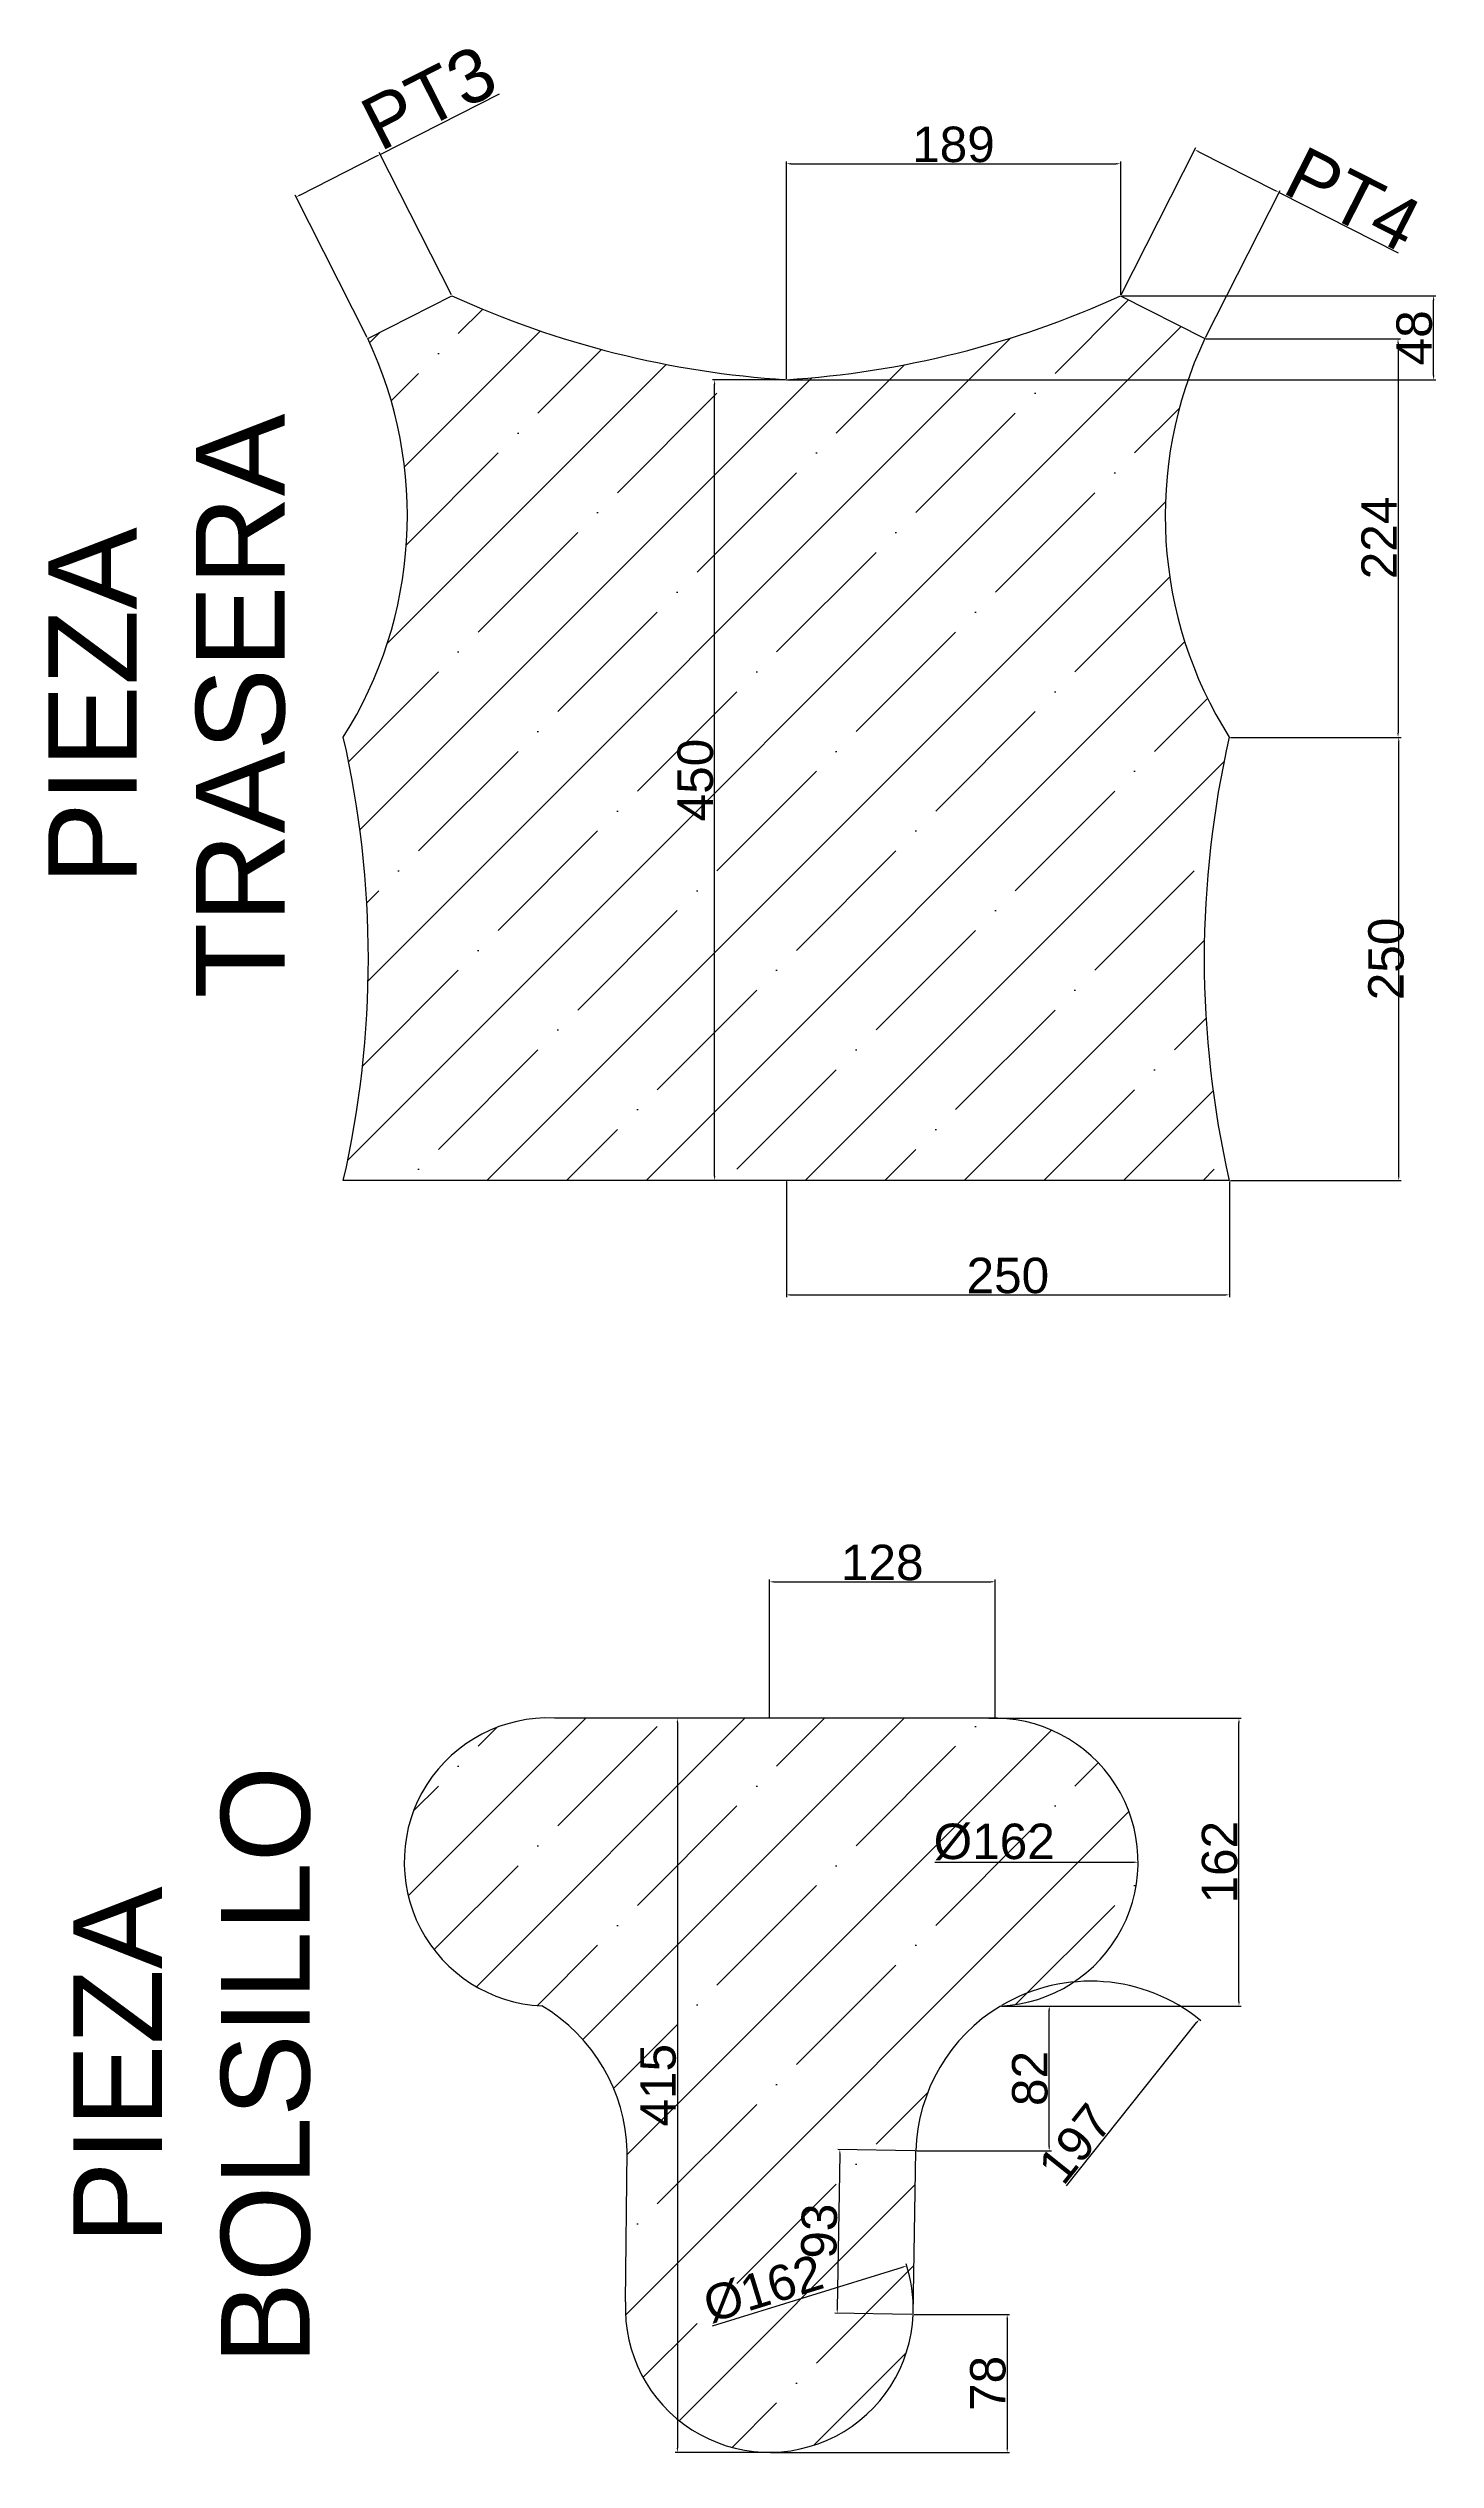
# Model space of a CAD drawing. Header units: millimetres. Extents: x 4 to 2684, y 338 to 1699.
# Drawn here: x 4 to 787, y 338 to 1699 of the extents above; entities that cross this region are included whole.
import ezdxf

# ---------------------------------------------------------------- set-up
doc = ezdxf.new("R2010")
doc.units = ezdxf.units.MM
for name, color, linetype in [('Layer1', 160, 'Continuous'), ('Layer2', 251, 'Continuous'), ('VG', 10, 'Continuous')]:
    doc.layers.add(name, color=color, linetype=linetype)
doc.styles.get("Standard").update_dxf_attribs({"font": 'arial.ttf'})
doc.dimstyles.new('ISO-25', dxfattribs={"dimtxt": 2.5, "dimasz": 2.5, "dimexe": 1.25, "dimexo": 0.625, "dimtad": 1, "dimtxsty": 'Standard', "dimcen": 2.5, "dimadec": 0, "dimazin": 0, "dimtfac": 1, "dimtmove": 0, "dimatfit": 3, "dimfxl": 1, "dimarcsym": 0})

# ---------------------------------------------------------------- blocks, each defined once
blk = doc.blocks.new('Bolsillo')
at = {"layer": 'VG'}
for p, q in [((1551.9, 744.6), (1211.2, 744.8)), ((1267, 285.8), (1268.4, 404.3)), ((1493.1, 275.8), (1495.3, 404.6))]:
    blk.add_line(p, q, dxfattribs=at)
for centre, radius, start, end in [((1206.2, 631.7), 113.2, 87.4571, 267.4822), ((1556.9, 631.5), 113.2, 272.5178, 92.5429), ((1130.4, 400.1), 138.1, 1.7284, 59.1166), ((1632.6, 400.7), 137.3, 120.9919, 178.3563), ((1380.1, 280.8), 113.2, 177.4571, 357.4822)]:
    blk.add_arc(centre, radius, start, end, dxfattribs=at)
blk = doc.blocks.new('*D23')
at = {"layer": 'Defpoints', "color": 0, "transparency": 16777216}
for p in [(538.8, 833.7), (411.3, 756.8), (538.8, 756.8)]:
    blk.add_point(p, dxfattribs=at)
at = {"layer": 'Layer1', "color": 0, "lineweight": -2, "transparency": 16777216}
for p, q in [((411.3, 757.4), (411.3, 835)), ((413.8, 833.7), (536.3, 833.7)), ((538.8, 757.4), (538.8, 835))]:
    blk.add_line(p, q, dxfattribs=at)
at = {"layer": 'Layer1', "color": 0, "transparency": 16777216}
for points in [[(413.8, 834.1), (413.8, 833.3), (411.3, 833.7)], [(536.3, 834.1), (536.3, 833.3), (538.8, 833.7)]]:
    blk.add_solid(points, dxfattribs=at)
at = {"layer": 'Layer1', "color": 0, "transparency": 16777216, "insert": (475, 844.5), "char_height": 2.5, "attachment_point": 5}
blk.add_mtext('{\\H8x;128}', dxfattribs=at)
blk = doc.blocks.new('*D24')
at = {"layer": 'Defpoints', "color": 0, "transparency": 16777216}
for p in [(411.3, 756.8), (359.4, 342.6), (411.3, 342.6)]:
    blk.add_point(p, dxfattribs=at)
at = {"layer": 'Layer1', "color": 0, "lineweight": -2, "transparency": 16777216}
for p, q in [((410.6, 756.8), (358.2, 756.8)), ((359.4, 754.3), (359.4, 345.1)), ((410.6, 342.6), (358.2, 342.6))]:
    blk.add_line(p, q, dxfattribs=at)
at = {"layer": 'Layer1', "color": 0, "transparency": 16777216}
for points in [[(359, 754.3), (359.8, 754.3), (359.4, 756.8)], [(359, 345.1), (359.8, 345.1), (359.4, 342.6)]]:
    blk.add_solid(points, dxfattribs=at)
at = {"layer": 'Layer1', "color": 0, "transparency": 16777216, "insert": (348.6, 549.7), "char_height": 2.5, "attachment_point": 5, "rotation": 90}
blk.add_mtext('{\\H8x;415}', dxfattribs=at)
blk = doc.blocks.new('*D25')
at = {"layer": 'Defpoints', "color": 0, "transparency": 16777216}
for p in [(494, 512.7), (449.6, 421), (492.4, 420.3)]:
    blk.add_point(p, dxfattribs=at)
at = {"layer": 'Layer1', "color": 0, "lineweight": -2, "transparency": 16777216}
for p, q in [((451.1, 511), (449.6, 423.5)), ((493.4, 512.7), (449.9, 513.5)), ((491.8, 420.3), (448.3, 421.1))]:
    blk.add_line(p, q, dxfattribs=at)
at = {"layer": 'Layer1', "color": 0, "transparency": 16777216}
for points in [[(450.7, 511), (451.5, 511), (451.1, 513.5)], [(449.2, 423.5), (450, 423.5), (449.6, 421)]]:
    blk.add_solid(points, dxfattribs=at)
at = {"layer": 'Layer1', "color": 0, "transparency": 16777216, "insert": (439.5, 467.4), "char_height": 2.5, "attachment_point": 5, "rotation": 89.0183}
blk.add_mtext('{\\H8x;93}', dxfattribs=at)
blk = doc.blocks.new('*D26')
at = {"layer": 'Defpoints', "color": 0, "transparency": 16777216}
for p in [(456.9, 675.5), (619.4, 675.5)]:
    blk.add_point(p, dxfattribs=at)
at = {"layer": 'Layer1', "color": 0, "lineweight": -2, "transparency": 16777216}
blk.add_line((504.7, 675.5), (616.9, 675.5), dxfattribs=at)
at = {"layer": 'Layer1', "color": 0, "transparency": 16777216}
blk.add_solid([(616.9, 675.9), (616.9, 675.1), (619.4, 675.5)], dxfattribs=at)
at = {"layer": 'Layer1', "color": 0, "transparency": 16777216, "insert": (538.2, 686.9), "char_height": 2.5, "attachment_point": 5}
blk.add_mtext('{\\H8x;Ø162}', dxfattribs=at)
blk = doc.blocks.new('*D27')
at = {"layer": 'Defpoints', "color": 0, "transparency": 16777216}
for p in [(653.9, 586.9), (531, 432.9)]:
    blk.add_point(p, dxfattribs=at)
at = {"layer": 'Layer1', "color": 0, "lineweight": -2, "transparency": 16777216}
blk.add_line((578.9, 492.9), (652.4, 585), dxfattribs=at)
blk.add_arc((592.5, 509.9), 98.5, 50.7018, 120.6285, dxfattribs=at)
at = {"layer": 'Layer1', "color": 0, "transparency": 16777216}
blk.add_solid([(652, 585.2), (652.7, 584.7), (653.9, 586.9)], dxfattribs=at)
at = {"layer": 'Layer1', "color": 0, "transparency": 16777216, "insert": (584, 516.7), "char_height": 2.5, "attachment_point": 5, "rotation": 51.4286}
blk.add_mtext('{\\H8x;197}', dxfattribs=at)
blk = doc.blocks.new('*D28')
at = {"layer": 'Defpoints', "color": 0, "transparency": 16777216}
for p in [(488.9, 447.8), (333.6, 399.9)]:
    blk.add_point(p, dxfattribs=at)
at = {"layer": 'Layer1', "color": 0, "lineweight": -2, "transparency": 16777216}
blk.add_line((379.2, 414), (486.5, 447.1), dxfattribs=at)
blk.add_arc((411.3, 423.9), 81.2, 357.923, 18.0245, dxfattribs=at)
at = {"layer": 'Layer1', "color": 0, "transparency": 16777216}
blk.add_solid([(486.4, 447.5), (486.6, 446.7), (488.9, 447.8)], dxfattribs=at)
at = {"layer": 'Layer1', "color": 0, "transparency": 16777216, "insert": (407.9, 434.8), "char_height": 2.5, "attachment_point": 5, "rotation": 17.1429}
blk.add_mtext('{\\H8x;Ø162}', dxfattribs=at)
blk = doc.blocks.new('*D29')
at = {"layer": 'Defpoints', "color": 0, "transparency": 16777216}
for p in [(492.4, 420.3), (411.3, 342.6), (545.5, 342.6)]:
    blk.add_point(p, dxfattribs=at)
at = {"layer": 'Layer1', "color": 0, "lineweight": -2, "transparency": 16777216}
for p, q in [((493, 420.3), (546.8, 420.3)), ((545.5, 417.8), (545.5, 345.1)), ((411.9, 342.6), (546.8, 342.6))]:
    blk.add_line(p, q, dxfattribs=at)
at = {"layer": 'Layer1', "color": 0, "transparency": 16777216}
for points in [[(545.1, 417.8), (546, 417.8), (545.5, 420.3)], [(545.1, 345.1), (546, 345.1), (545.5, 342.6)]]:
    blk.add_solid(points, dxfattribs=at)
at = {"layer": 'Layer1', "color": 0, "transparency": 16777216, "insert": (534.7, 381.5), "char_height": 2.5, "attachment_point": 5, "rotation": 90}
blk.add_mtext('{\\H8x;78}', dxfattribs=at)
blk = doc.blocks.new('*D30')
at = {"layer": 'Defpoints', "color": 0, "transparency": 16777216}
for p in [(541.7, 594.4), (569.2, 594.4), (494, 512.7)]:
    blk.add_point(p, dxfattribs=at)
at = {"layer": 'Layer1', "color": 0, "lineweight": -2, "transparency": 16777216}
for p, q in [((542.4, 594.4), (570.5, 594.4)), ((569.2, 515.2), (569.2, 591.9)), ((494.6, 512.7), (570.5, 512.7))]:
    blk.add_line(p, q, dxfattribs=at)
at = {"layer": 'Layer1', "color": 0, "transparency": 16777216}
for points in [[(568.8, 591.9), (569.7, 591.9), (569.2, 594.4)], [(568.8, 515.2), (569.7, 515.2), (569.2, 512.7)]]:
    blk.add_solid(points, dxfattribs=at)
at = {"layer": 'Layer1', "color": 0, "transparency": 16777216, "insert": (558.4, 553.5), "char_height": 2.5, "width": 8.625, "attachment_point": 5, "rotation": 90}
blk.add_mtext('{\\H8x;82}', dxfattribs=at)
blk = doc.blocks.new('*D31')
at = {"layer": 'Defpoints', "color": 0, "transparency": 16777216}
for p in [(534.6, 756.7), (676.3, 756.7), (541.7, 594.4)]:
    blk.add_point(p, dxfattribs=at)
at = {"layer": 'Layer1', "color": 0, "lineweight": -2, "transparency": 16777216}
for p, q in [((535.2, 756.7), (677.6, 756.7)), ((676.3, 596.9), (676.3, 754.2)), ((542.4, 594.4), (677.6, 594.4))]:
    blk.add_line(p, q, dxfattribs=at)
at = {"layer": 'Layer1', "color": 0, "transparency": 16777216}
for points in [[(675.9, 754.2), (676.8, 754.2), (676.3, 756.7)], [(675.9, 596.9), (676.8, 596.9), (676.3, 594.4)]]:
    blk.add_solid(points, dxfattribs=at)
at = {"layer": 'Layer1', "color": 0, "transparency": 16777216, "insert": (665.5, 675.5), "char_height": 2.5, "attachment_point": 5, "rotation": 90}
blk.add_mtext('{\\H8x;162}', dxfattribs=at)
blk = doc.blocks.new('*D33')
at = {"layer": 'Defpoints', "color": 0, "transparency": 16777216}
for p in [(420.9, 1060.1), (670.9, 1060.1), (670.9, 995.6)]:
    blk.add_point(p, dxfattribs=at)
at = {"layer": 'Layer1', "color": 0, "lineweight": -2, "transparency": 16777216}
for p, q in [((420.9, 1059.5), (420.9, 994.3)), ((670.9, 1059.5), (670.9, 994.3)), ((423.4, 995.6), (668.4, 995.6))]:
    blk.add_line(p, q, dxfattribs=at)
at = {"layer": 'Layer1', "color": 0, "transparency": 16777216}
for points in [[(423.4, 996), (423.4, 995.1), (420.9, 995.6)], [(668.4, 996), (668.4, 995.1), (670.9, 995.6)]]:
    blk.add_solid(points, dxfattribs=at)
at = {"layer": 'Layer1', "color": 0, "transparency": 16777216, "insert": (545.9, 1006.4), "char_height": 2.5, "attachment_point": 5}
blk.add_mtext('{\\H8x;250}', dxfattribs=at)
blk = doc.blocks.new('*D34')
at = {"layer": 'Defpoints', "color": 0, "transparency": 16777216}
for p in [(380.4, 1511.8), (420.9, 1511.8), (420.9, 1060.1)]:
    blk.add_point(p, dxfattribs=at)
at = {"layer": 'Layer1', "color": 0, "lineweight": -2, "transparency": 16777216}
for p, q in [((420.3, 1511.8), (379.2, 1511.8)), ((380.4, 1062.6), (380.4, 1509.3)), ((420.3, 1060.1), (379.2, 1060.1))]:
    blk.add_line(p, q, dxfattribs=at)
at = {"layer": 'Layer1', "color": 0, "transparency": 16777216}
for points in [[(380, 1509.3), (380.8, 1509.3), (380.4, 1511.8)], [(380, 1062.6), (380.8, 1062.6), (380.4, 1060.1)]]:
    blk.add_solid(points, dxfattribs=at)
at = {"layer": 'Layer1', "color": 0, "transparency": 16777216, "insert": (369.6, 1286), "char_height": 2.5, "attachment_point": 5, "rotation": 90}
blk.add_mtext('{\\H8x;450}', dxfattribs=at)
blk = doc.blocks.new('*D35')
at = {"layer": 'Defpoints', "color": 0, "transparency": 16777216}
for p in [(670.9, 1310.1), (766.5, 1310.1), (670.9, 1060.1)]:
    blk.add_point(p, dxfattribs=at)
at = {"layer": 'Layer1', "color": 0, "lineweight": -2, "transparency": 16777216}
for p, q in [((671.5, 1310.1), (767.8, 1310.1)), ((766.5, 1062.6), (766.5, 1307.6)), ((671.5, 1060.1), (767.8, 1060.1))]:
    blk.add_line(p, q, dxfattribs=at)
at = {"layer": 'Layer1', "color": 0, "transparency": 16777216}
for points in [[(766.1, 1307.6), (766.9, 1307.6), (766.5, 1310.1)], [(766.1, 1062.6), (766.9, 1062.6), (766.5, 1060.1)]]:
    blk.add_solid(points, dxfattribs=at)
at = {"layer": 'Layer1', "color": 0, "transparency": 16777216, "insert": (736.5, 1185.1), "char_height": 2.5, "attachment_point": 5, "rotation": 90}
blk.add_mtext('\\P{\\H10x;\\P\\H0.8x;250}', dxfattribs=at)
blk = doc.blocks.new('*D40')
at = {"layer": 'Defpoints', "color": 0, "transparency": 16777216}
for p in [(609.6, 1633.7), (609.6, 1559.1), (420.9, 1511.8)]:
    blk.add_point(p, dxfattribs=at)
at = {"layer": 'Layer1', "color": 0, "lineweight": -2, "transparency": 16777216}
for p, q in [((420.9, 1512.4), (420.9, 1634.9)), ((423.4, 1633.7), (607.1, 1633.7)), ((609.6, 1559.8), (609.6, 1634.9))]:
    blk.add_line(p, q, dxfattribs=at)
at = {"layer": 'Layer1', "color": 0, "transparency": 16777216}
for points in [[(423.4, 1634.1), (423.4, 1633.3), (420.9, 1633.7)], [(607.1, 1634.1), (607.1, 1633.3), (609.6, 1633.7)]]:
    blk.add_solid(points, dxfattribs=at)
at = {"layer": 'Layer1', "color": 0, "transparency": 16777216, "insert": (515.2, 1644.5), "char_height": 2.5, "attachment_point": 5}
blk.add_mtext('{\\H8x;189}', dxfattribs=at)
blk = doc.blocks.new('*D41')
at = {"layer": 'Defpoints', "color": 0, "transparency": 16777216}
for p in [(609.6, 1559.1), (786.2, 1559.1), (420.9, 1511.8)]:
    blk.add_point(p, dxfattribs=at)
at = {"layer": 'Layer1', "color": 0, "lineweight": -2, "transparency": 16777216}
for p, q in [((610.2, 1559.1), (787.4, 1559.1)), ((786.2, 1514.3), (786.2, 1556.6)), ((421.5, 1511.8), (787.4, 1511.8))]:
    blk.add_line(p, q, dxfattribs=at)
at = {"layer": 'Layer1', "color": 0, "transparency": 16777216}
for points in [[(785.7, 1556.6), (786.6, 1556.6), (786.2, 1559.1)], [(785.7, 1514.3), (786.6, 1514.3), (786.2, 1511.8)]]:
    blk.add_solid(points, dxfattribs=at)
at = {"layer": 'Layer1', "color": 0, "transparency": 16777216, "insert": (775.3, 1535.5), "char_height": 2.5, "attachment_point": 5, "rotation": 90}
blk.add_mtext('{\\H8x;48}', dxfattribs=at)
blk = doc.blocks.new('*D42')
at = {"layer": 'Defpoints', "color": 0, "transparency": 16777216}
for p in [(657.1, 1535), (670.9, 1310.1), (766.1, 1310.1)]:
    blk.add_point(p, dxfattribs=at)
at = {"layer": 'Layer1', "color": 0, "lineweight": -2, "transparency": 16777216}
for p, q in [((657.7, 1535), (767.4, 1535)), ((766.1, 1532.5), (766.1, 1312.6)), ((671.5, 1310.1), (767.4, 1310.1))]:
    blk.add_line(p, q, dxfattribs=at)
at = {"layer": 'Layer1', "color": 0, "transparency": 16777216}
for points in [[(765.7, 1532.5), (766.5, 1532.5), (766.1, 1535)], [(765.7, 1312.6), (766.5, 1312.6), (766.1, 1310.1)]]:
    blk.add_solid(points, dxfattribs=at)
at = {"layer": 'Layer1', "color": 0, "transparency": 16777216, "insert": (755.4, 1422.6), "char_height": 2.5, "attachment_point": 5, "rotation": 90}
blk.add_mtext('{\\H8x;224}', dxfattribs=at)
blk = doc.blocks.new('*D48')
at = {"layer": 'Defpoints', "color": 0, "transparency": 16777216}
for p in [(699, 1617.5), (609.6, 1559.1), (657.1, 1535)]:
    blk.add_point(p, dxfattribs=at)
at = {"layer": 'Layer2', "color": 0, "lineweight": -2, "transparency": 16777216}
for p, q in [((609.8, 1559.7), (652, 1642.8)), ((653.7, 1640.5), (696.7, 1618.7)), ((657.4, 1535.6), (699.5, 1618.6)), ((699, 1617.5), (766.2, 1583.4))]:
    blk.add_line(p, q, dxfattribs=at)
at = {"layer": 'Layer2', "color": 0, "transparency": 16777216}
for points in [[(653.8, 1640.9), (653.5, 1640.1), (651.4, 1641.6)], [(696.9, 1619), (696.6, 1618.3), (699, 1617.5)]]:
    blk.add_solid(points, dxfattribs=at)
at = {"layer": 'Layer2', "color": 0, "transparency": 16777216, "insert": (740.8, 1613.8), "char_height": 2.5, "attachment_point": 5, "rotation": 333.0953}
blk.add_mtext('{\\H12x;PT4}', dxfattribs=at)
blk = doc.blocks.new('*D49')
at = {"layer": 'Defpoints', "color": 0, "transparency": 16777216}
for p in [(191.7, 1639), (232.2, 1559.2), (184.6, 1535.1)]:
    blk.add_point(p, dxfattribs=at)
at = {"layer": 'Layer2', "color": 0, "lineweight": -2, "transparency": 16777216}
for p, q in [((191.7, 1639), (259, 1673.2)), ((146.4, 1616), (189.4, 1637.9)), ((231.9, 1559.7), (191.1, 1640.1)), ((184.4, 1535.6), (143.6, 1616))]:
    blk.add_line(p, q, dxfattribs=at)
at = {"layer": 'Layer2', "color": 0, "transparency": 16777216}
for points in [[(189.3, 1638.3), (189.6, 1637.5), (191.7, 1639)], [(146.2, 1616.4), (146.5, 1615.7), (144.1, 1614.9)]]:
    blk.add_solid(points, dxfattribs=at)
at = {"layer": 'Layer2', "color": 0, "transparency": 16777216, "insert": (219.2, 1670.9), "char_height": 2.5, "attachment_point": 5, "rotation": 26.9047}
blk.add_mtext('{\\H12x;PT3}', dxfattribs=at)

msp = doc.modelspace()

# ---------------------------------------------------------------- hatches: boundary and pattern name
at = {"layer": 'VG'}
h = msp.add_hatch(dxfattribs=at)
h.set_pattern_fill('ANSI35', color=256, scale=10)
h.paths.add_polyline_path([(670.85, 1310.148, -0.25642313), (657.077, 1535.057), (609.534, 1559.182, -0.0911557), (420.86, 1511.845, -0.0911557), (232.186, 1559.182), (184.643, 1535.057, -0.25642313), (170.87, 1310.148, -0.11300858), (170.87, 1060.148), (420.86, 1060.148), (670.85, 1060.148, -0.11300858)])
h.paths.add_polyline_path([(248.68, 1148.322), (248.68, 1226.434), (200.609, 1226.434), (200.609, 1148.322)], flags=24)
h.paths.add_polyline_path([(615.95, 1145.547), (615.95, 1223.659), (567.878, 1223.659), (567.878, 1145.547)], flags=24)
h = msp.add_hatch(dxfattribs=at)
h.set_pattern_fill('ANSI35', color=256, scale=10)
h.paths.add_polyline_path([(534.574, 756.674), (290.105, 756.828, 1.00021908), (282.932, 594.525, -0.25577153), (331.126, 512.455), (330.099, 427.473, 1.00021908), (492.403, 420.3), (493.986, 512.723, -0.25566091), (541.747, 594.371, 1.00021908)])
h.paths.add_polyline_path([(365.007, 526.144), (365.007, 574.01), (332.542, 574.01), (332.542, 526.144)], flags=24)
h.paths.add_polyline_path([(455.644, 451.044), (456.198, 483.367), (423.738, 483.923), (423.184, 451.6)], flags=24)
h.paths.add_polyline_path([(503.549, 670.408), (573.149, 670.408), (573.149, 702.872), (503.549, 702.872)], flags=24)
h.paths.add_polyline_path([(379.668, 408.773), (446.175, 429.288), (436.606, 460.31), (370.099, 439.795)], flags=24)

# ---------------------------------------------------------------- linework, layer by layer
for p, q in [((420.86, 1511.845), (420.891, 1511.811)), ((420.86, 1060.148), (420.891, 1060.114))]:
    msp.add_line(p, q, dxfattribs=at)
msp.add_lwpolyline([(657.077, 1535.057, 0.25642313), (670.85, 1310.148, 0.11300858), (670.85, 1060.148), (420.86, 1060.148), (170.87, 1060.148, 0.11300858), (170.87, 1310.148, 0.25642313), (184.643, 1535.057), (232.186, 1559.182, 0.0911557), (420.86, 1511.845, 0.0911557), (609.534, 1559.182)], format="xyb", close=True, dxfattribs=at)

# ---------------------------------------------------------------- block references
at = {"layer": 'VG', "xscale": 0.7176573598186309, "yscale": 0.7176573598186309, "zscale": 0.7176573598186309}
msp.add_blockref('Bolsillo', (-579.154, 222.339), dxfattribs=at)

# ---------------------------------------------------------------- texts
at = {"layer": 'Layer2', "char_height": 50, "attachment_point": 1, "rotation": 90}
for s, insert in [('\\pxqc;PIEZA TRASERA', (4.325, 1136.292)), ('\\pxqc;PIEZA BOLSILLO', (18.461, 369.446))]:
    msp.add_mtext_dynamic_manual_height_columns(s, width=383.0387, gutter_width=12.5, heights=[0], dxfattribs=dict(at, insert=insert))

# ---------------------------------------------------------------- dimensions: what is measured, and where the dimension line sits
at = {"layer": 'Layer1'}
for base, p1, p2, text, picture, middle in [((609.565, 1633.667), (420.891, 1511.811), (609.565, 1559.149), '{\\H8x;189}', '*D40', (515.228, 1644.504)), ((670.875, 995.564), (420.86, 1060.148), (670.875, 1060.148), '{\\H8x;250}', '*D33', (545.868, 1006.401)), ((538.812, 833.706), (411.25, 756.752), (538.812, 756.752), '{\\H8x;128}', '*D23', (475.031, 844.542))]:
    dim = msp.add_linear_dim(base=base, p1=p1, p2=p2, text=text, dimstyle='ISO-25', dxfattribs=at)
    dim.commit()
    dim.dimension.update_dxf_attribs({"geometry": picture, "text_midpoint": middle})
for base, p1, p2, text, picture, middle in [((786.151, 1559.149), (420.891, 1511.811), (609.565, 1559.149), '{\\H8x;48}', '*D41', (775.314, 1535.48)), ((766.113, 1310.114), (657.108, 1535.024), (670.881, 1310.114), '{\\H8x;224}', '*D42', (755.447, 1422.569)), ((380.424, 1511.811), (420.891, 1060.114), (420.891, 1511.811), '{\\H8x;450}', '*D34', (369.588, 1285.963)), ((766.53, 1310.114), (670.881, 1060.114), (670.881, 1310.114), '\\P{\\H10x;\\P\\H0.8x;<>}', '*D35', (736.527, 1185.114)), ((359.427, 342.638), (411.25, 756.752), (411.25, 342.638), '{\\H8x;415}', '*D24', (348.59, 549.695)), ((676.347, 756.674), (541.747, 594.371), (534.574, 756.674), '{\\H8x;162}', '*D31', (665.51, 675.523)), ((569.245, 594.371), (493.986, 512.723), (541.747, 594.371), '{\\H8x;82}', '*D30', (558.409, 553.547)), ((545.55, 342.638), (492.403, 420.3), (411.25, 342.638), '{\\H8x;78}', '*D29', (534.714, 381.469))]:
    dim = msp.add_linear_dim(base=base, p1=p1, p2=p2, angle=90, text=text, dimstyle='ISO-25', dxfattribs=at)
    dim.commit()
    dim.dimension.update_dxf_attribs({"geometry": picture, "text_midpoint": middle})
for p1, p2, text, picture, middle in [((456.948, 675.524), (619.409, 675.524), '{\\H8x;Ø162}', '*D26', (538.179, 675.524)), ((531.048, 432.853), (653.929, 586.94), '{\\H8x;197}', '*D27', (592.488, 509.897)), ((333.628, 399.926), (488.872, 447.812), '{\\H8x;Ø162}', '*D28', (411.25, 423.869))]:
    dim = msp.add_diameter_dim_2p(p1=p1, p2=p2, text=text, dimstyle='ISO-25', dxfattribs=at)
    dim.commit()
    dim.dimension.update_dxf_attribs({"geometry": picture, "text_midpoint": middle, "dimtype": 163})
dim = msp.add_aligned_dim(p1=(493.986, 512.723), p2=(492.403, 420.3), distance=-42.846, text='{\\H8x;93}', dimstyle='ISO-25', dxfattribs=at)
dim.commit()
dim.dimension.update_dxf_attribs({"geometry": '*D25', "text_midpoint": (439.513, 467.432)})
at = {"layer": 'Layer2'}
for p1, p2, distance, text, picture, middle in [((184.643, 1535.057), (232.186, 1559.182), 89.53, '{\\H12x;PT3}', '*D49', (219.222, 1670.89)), ((609.565, 1559.149), (657.108, 1535.024), 92.51, '{\\H12x;PT4}', '*D48', (740.753, 1613.84))]:
    dim = msp.add_aligned_dim(p1=p1, p2=p2, distance=distance, text=text, dimstyle='ISO-25', dxfattribs=at)
    dim.commit()
    dim.dimension.update_dxf_attribs({"geometry": picture, "text_midpoint": middle})

doc.saveas('drawing.dxf')
